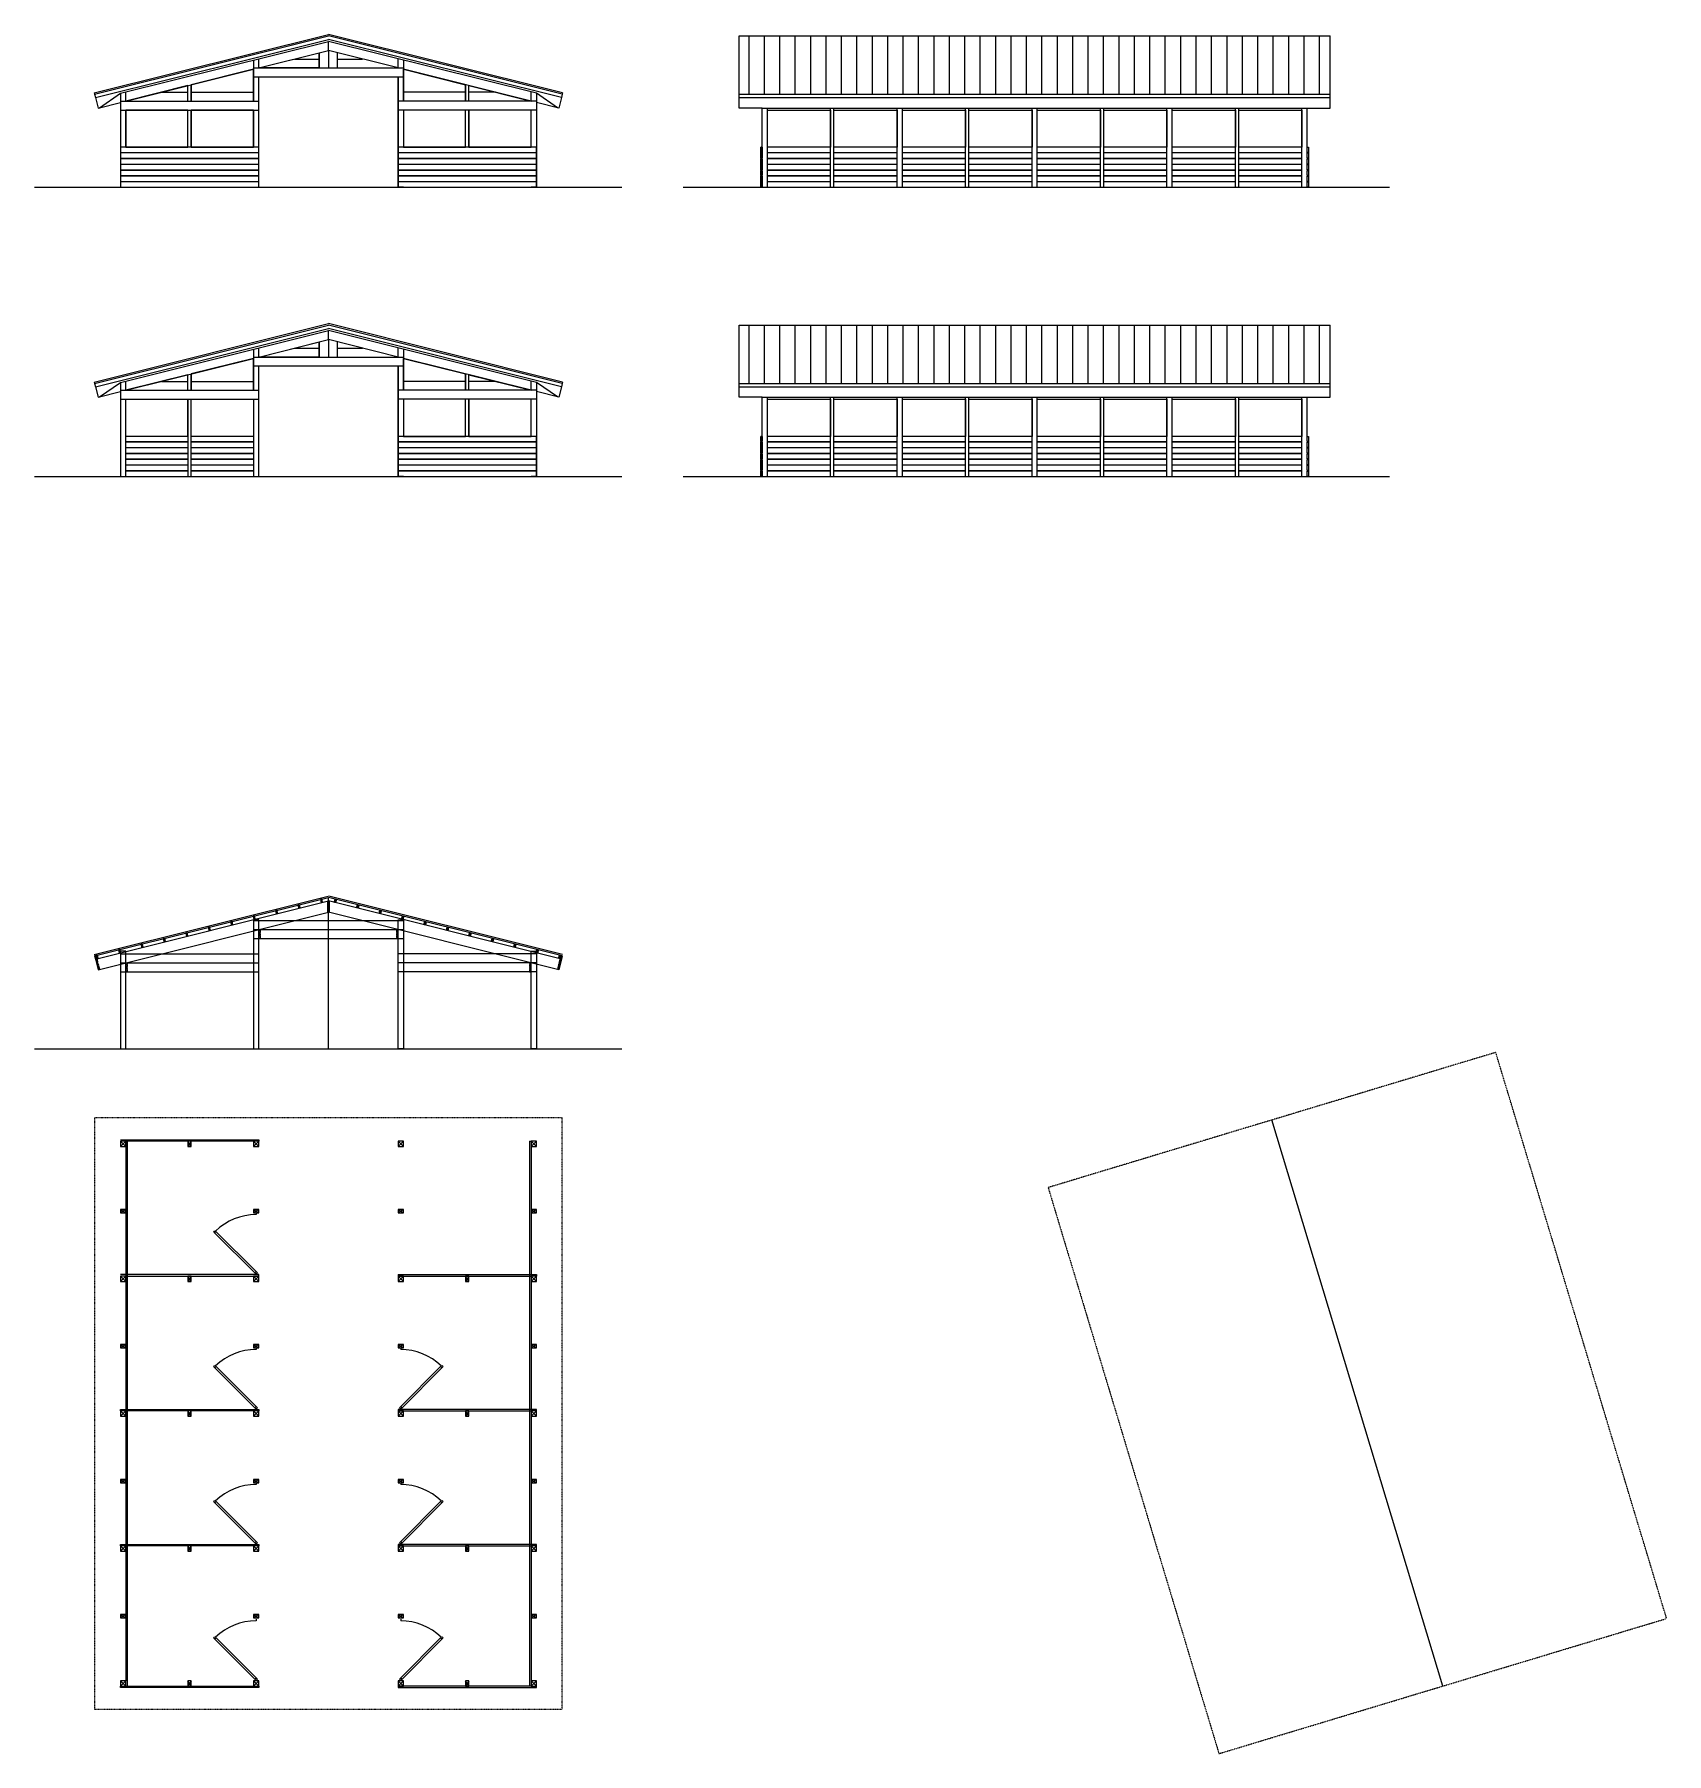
# Model space of a CAD drawing. Header units: inches. Extents: x -625442 to 34963, y -27993 to 66986.
# Drawn here: x -18276 to -16582, y 29691 to 31475 of the extents above; entities that cross this region are included whole.
import ezdxf

# ---------------------------------------------------------------- set-up
doc = ezdxf.new("R2010")
doc.units = ezdxf.units.IN
doc.header["$LTSCALE"] = 0.5
doc.header["$MEASUREMENT"] = 0
doc.linetypes.add('HIDDEN2', pattern=[0.1875, 0.125, -0.0625])
for name, color, linetype in [('E-BEYOND', 243, 'Continuous'), ('E-DETAIL', 144, 'Continuous'), ('E-EDGE', 200, 'Continuous'), ('E-OUTLINE-DARK', 130, 'Continuous'), ('E-OUTLINE-MED.', 133, 'Continuous'), ('E-PATTERN', 126, 'Continuous'), ('P-ABOVE', 201, 'HIDDEN2'), ('P-BELOW-DARK', 80, 'Continuous'), ('P-BELOW-LIGHT', 143, 'Continuous'), ('P-BELOW-MED', 145, 'Continuous'), ('P-WALL', 90, 'Continuous')]:
    doc.layers.add(name, color=color, linetype=linetype)

msp = doc.modelspace()

# ---------------------------------------------------------------- linework, layer by layer
at = {"layer": 'E-BEYOND'}
for p, q in [((-18006.00867, 31449.13917), (-17980.25867, 31449.13917)), ((-17961.25867, 31439.88917), (-17961.25867, 31455.57667)), ((-17961.25867, 31449.13917), (-17935.50867, 31449.13917)), ((-18144.00867, 31414.63917), (-18116.50867, 31414.63917)), ((-18113.00867, 31414.63917), (-18048.50867, 31414.63917)), ((-17828.50867, 31414.63917), (-17893.00867, 31414.63917)), ((-17797.50867, 31414.63917), (-17825.00867, 31414.63917)), ((-18006.00867, 31149.13917), (-17980.25867, 31149.13917)), ((-17961.25867, 31139.88917), (-17961.25867, 31155.57667)), ((-17961.25867, 31149.13917), (-17935.50867, 31149.13917)), ((-18144.00867, 31114.63917), (-18116.50867, 31114.63917)), ((-18113.00867, 31114.63917), (-18048.50867, 31114.63917)), ((-17828.50867, 31114.63917), (-17893.00867, 31114.63917)), ((-17797.50867, 31114.63917), (-17825.00867, 31114.63917))]:
    msp.add_line(p, q, dxfattribs=at)
at = {"layer": 'E-DETAIL'}
for p, q in [((-18212.52061, 31409.10742), (-17970.75867, 31469.54791)), ((-17728.99672, 31409.10742), (-17970.75867, 31469.54791)), ((-18043.00867, 31439.88917), (-17970.75867, 31457.95167)), ((-18181.00867, 31405.38917), (-18048.50867, 31438.51417)), ((-18048.50867, 31439.88917), (-17893.00867, 31439.88917)), ((-17760.50867, 31405.38917), (-17893.00867, 31438.51417)), ((-18213.73329, 31413.95813), (-18213.36949, 31412.50292)), ((-17727.78404, 31413.95813), (-17728.14785, 31412.50292)), ((-18186.50867, 31405.38917), (-18043.00867, 31405.38917)), ((-18186.50867, 31396.13917), (-18043.00867, 31396.13917)), ((-17755.00867, 31405.38917), (-17898.50867, 31405.38917)), ((-17755.00867, 31396.13917), (-17898.50867, 31396.13917)), ((-17544.66635, 31409.10742), (-16931.16635, 31409.10742)), ((-17515.16635, 31316.13917), (-17515.16635, 31398.19332)), ((-17515.16635, 31396.13917), (-17449.66635, 31396.13917)), ((-17449.66635, 31316.13917), (-17449.66635, 31398.19332)), ((-17446.16635, 31316.13917), (-17446.16635, 31398.19332)), ((-17446.16635, 31396.13917), (-17380.66635, 31396.13917)), ((-17380.66635, 31316.13917), (-17380.66635, 31398.19332)), ((-17375.16635, 31316.13917), (-17375.16635, 31398.19332)), ((-17375.16635, 31396.13917), (-17309.66635, 31396.13917)), ((-17309.66635, 31316.13917), (-17309.66635, 31398.19332)), ((-17306.16635, 31316.13917), (-17306.16635, 31398.19332)), ((-17306.16635, 31396.13917), (-17240.66635, 31396.13917)), ((-17240.66635, 31316.13917), (-17240.66635, 31398.19332)), ((-17235.16635, 31316.13917), (-17235.16635, 31398.19332)), ((-17235.16635, 31396.13917), (-17169.66635, 31396.13917)), ((-17169.66635, 31316.13917), (-17169.66635, 31398.19332)), ((-17166.16635, 31316.13917), (-17166.16635, 31398.19332)), ((-17166.16635, 31396.13917), (-17100.66635, 31396.13917)), ((-17100.66635, 31316.13917), (-17100.66635, 31398.19332)), ((-17095.16635, 31316.13917), (-17095.16635, 31398.19332)), ((-17095.16635, 31396.13917), (-17029.66635, 31396.13917)), ((-17029.66635, 31316.13917), (-17029.66635, 31398.19332)), ((-17026.16635, 31316.13917), (-17026.16635, 31398.19332)), ((-17026.16635, 31396.13917), (-16960.66635, 31396.13917)), ((-16960.66635, 31316.13917), (-16960.66635, 31398.19332)), ((-18116.50867, 31351.63917), (-18116.50867, 31352.13917)), ((-18116.50867, 31345.63917), (-18116.50867, 31346.13917)), ((-18113.00867, 31351.63917), (-18113.00867, 31352.13917)), ((-18113.00867, 31345.63917), (-18113.00867, 31346.13917)), ((-17828.50867, 31351.63917), (-17828.50867, 31352.13917)), ((-17828.50867, 31345.63917), (-17828.50867, 31346.13917)), ((-17825.00867, 31351.63917), (-17825.00867, 31352.13917)), ((-17825.00867, 31345.63917), (-17825.00867, 31346.13917)), ((-18116.50867, 31339.63917), (-18116.50867, 31340.13917)), ((-18116.50867, 31333.63917), (-18116.50867, 31334.13917)), ((-18116.50867, 31327.63917), (-18116.50867, 31328.13917)), ((-18113.00867, 31339.63917), (-18113.00867, 31340.13917)), ((-18113.00867, 31333.63917), (-18113.00867, 31334.13917)), ((-18113.00867, 31327.63917), (-18113.00867, 31328.13917)), ((-17828.50867, 31339.63917), (-17828.50867, 31340.13917)), ((-17828.50867, 31333.63917), (-17828.50867, 31334.13917)), ((-17828.50867, 31327.63917), (-17828.50867, 31328.13917)), ((-17825.00867, 31339.63917), (-17825.00867, 31340.13917)), ((-17825.00867, 31333.63917), (-17825.00867, 31334.13917)), ((-17825.00867, 31327.63917), (-17825.00867, 31328.13917)), ((-18116.50867, 31321.63917), (-18116.50867, 31322.13917)), ((-18113.00867, 31321.63917), (-18113.00867, 31322.13917)), ((-17828.50867, 31321.63917), (-17828.50867, 31322.13917)), ((-17825.00867, 31321.63917), (-17825.00867, 31322.13917)), ((-18212.52061, 31109.10742), (-17970.75867, 31169.54791)), ((-17728.99672, 31109.10742), (-17970.75867, 31169.54791)), ((-18043.00867, 31139.88917), (-17970.75867, 31157.95167)), ((-18181.00867, 31105.38917), (-18048.50867, 31138.51417)), ((-18048.50867, 31139.88917), (-17893.00867, 31139.88917)), ((-17760.50867, 31105.38917), (-17893.00867, 31138.51417)), ((-18213.73329, 31113.95813), (-18213.36949, 31112.50292)), ((-17727.78404, 31113.95813), (-17728.14785, 31112.50292)), ((-18186.50867, 31105.38917), (-18043.00867, 31105.38917)), ((-18186.50867, 31096.13917), (-18043.00867, 31096.13917)), ((-17755.00867, 31105.38917), (-17898.50867, 31105.38917)), ((-17755.00867, 31096.13917), (-17898.50867, 31096.13917)), ((-17544.66635, 31109.10742), (-16931.16635, 31109.10742)), ((-17515.16635, 31016.13917), (-17515.16635, 31098.19332)), ((-17515.16635, 31096.13917), (-17449.66635, 31096.13917)), ((-17449.66635, 31016.13917), (-17449.66635, 31098.19332)), ((-17446.16635, 31016.13917), (-17446.16635, 31098.19332)), ((-17446.16635, 31096.13917), (-17380.66635, 31096.13917)), ((-17380.66635, 31016.13917), (-17380.66635, 31098.19332)), ((-17375.16635, 31016.13917), (-17375.16635, 31098.19332)), ((-17375.16635, 31096.13917), (-17309.66635, 31096.13917)), ((-17309.66635, 31016.13917), (-17309.66635, 31098.19332)), ((-17306.16635, 31016.13917), (-17306.16635, 31098.19332)), ((-17306.16635, 31096.13917), (-17240.66635, 31096.13917)), ((-17240.66635, 31016.13917), (-17240.66635, 31098.19332)), ((-17235.16635, 31016.13917), (-17235.16635, 31098.19332)), ((-17235.16635, 31096.13917), (-17169.66635, 31096.13917)), ((-17169.66635, 31016.13917), (-17169.66635, 31098.19332)), ((-17166.16635, 31016.13917), (-17166.16635, 31098.19332)), ((-17166.16635, 31096.13917), (-17100.66635, 31096.13917)), ((-17100.66635, 31016.13917), (-17100.66635, 31098.19332)), ((-17095.16635, 31016.13917), (-17095.16635, 31098.19332)), ((-17095.16635, 31096.13917), (-17029.66635, 31096.13917)), ((-17029.66635, 31016.13917), (-17029.66635, 31098.19332)), ((-17026.16635, 31016.13917), (-17026.16635, 31098.19332)), ((-17026.16635, 31096.13917), (-16960.66635, 31096.13917)), ((-16960.66635, 31016.13917), (-16960.66635, 31098.19332)), ((-17828.50867, 31051.63917), (-17828.50867, 31052.13917)), ((-17828.50867, 31045.63917), (-17828.50867, 31046.13917)), ((-17828.50867, 31039.63917), (-17828.50867, 31040.13917)), ((-17825.00867, 31051.63917), (-17825.00867, 31052.13917)), ((-17825.00867, 31045.63917), (-17825.00867, 31046.13917)), ((-17825.00867, 31039.63917), (-17825.00867, 31040.13917)), ((-17828.50867, 31033.63917), (-17828.50867, 31034.13917)), ((-17828.50867, 31027.63917), (-17828.50867, 31028.13917)), ((-17828.50867, 31021.63917), (-17828.50867, 31022.13917)), ((-17825.00867, 31033.63917), (-17825.00867, 31034.13917)), ((-17825.00867, 31027.63917), (-17825.00867, 31028.13917)), ((-17825.00867, 31021.63917), (-17825.00867, 31022.13917))]:
    msp.add_line(p, q, dxfattribs=at)
for points in [[(-18213.73329, 31413.95813), (-17970.75867, 31474.70179)], [(-17727.78404, 31413.95813), (-17970.75867, 31474.70179)], [(-18043.00867, 31439.88917), (-18043.00867, 31449.42386)], [(-17898.50867, 31439.88917), (-17898.50867, 31449.42386)], [(-18048.50867, 31448.04886), (-18048.50867, 31405.38917)], [(-17893.00867, 31448.04886), (-17893.00867, 31405.38917)], [(-18186.50867, 31413.54886), (-18186.50867, 31316.13917), (-18181.00867, 31316.13917)], [(-18181.00867, 31405.38917), (-18181.00867, 31414.92386)], [(-17760.50867, 31405.38917), (-17760.50867, 31414.92386)], [(-17755.00867, 31413.54886), (-17755.00867, 31316.13917), (-17760.50867, 31316.13917)], [(-18181.00867, 31351.63917), (-18181.00867, 31352.13917)], [(-18181.00867, 31345.63917), (-18181.00867, 31346.13917)], [(-18048.50867, 31352.13917), (-18048.50867, 31351.63917)], [(-18048.50867, 31346.13917), (-18048.50867, 31345.63917)], [(-17893.00867, 31352.13917), (-17893.00867, 31351.63917)], [(-17893.00867, 31346.13917), (-17893.00867, 31345.63917)], [(-17760.50867, 31351.63917), (-17760.50867, 31352.13917)], [(-17760.50867, 31345.63917), (-17760.50867, 31346.13917)], [(-17449.66635, 31357.63917), (-17515.16635, 31357.63917)], [(-17515.16635, 31352.13917), (-17449.66635, 31352.13917)], [(-17449.66635, 31351.63917), (-17515.16635, 31351.63917)], [(-17515.16635, 31346.13917), (-17449.66635, 31346.13917)], [(-17449.66635, 31345.63917), (-17515.16635, 31345.63917)], [(-17380.66635, 31357.63917), (-17446.16635, 31357.63917)], [(-17446.16635, 31352.13917), (-17380.66635, 31352.13917)], [(-17380.66635, 31351.63917), (-17446.16635, 31351.63917)], [(-17446.16635, 31346.13917), (-17380.66635, 31346.13917)], [(-17380.66635, 31345.63917), (-17446.16635, 31345.63917)], [(-17309.66635, 31357.63917), (-17375.16635, 31357.63917)], [(-17375.16635, 31352.13917), (-17309.66635, 31352.13917)], [(-17309.66635, 31351.63917), (-17375.16635, 31351.63917)], [(-17375.16635, 31346.13917), (-17309.66635, 31346.13917)], [(-17309.66635, 31345.63917), (-17375.16635, 31345.63917)], [(-17240.66635, 31357.63917), (-17306.16635, 31357.63917)], [(-17306.16635, 31352.13917), (-17240.66635, 31352.13917)], [(-17240.66635, 31351.63917), (-17306.16635, 31351.63917)], [(-17306.16635, 31346.13917), (-17240.66635, 31346.13917)], [(-17240.66635, 31345.63917), (-17306.16635, 31345.63917)], [(-17169.66635, 31357.63917), (-17235.16635, 31357.63917)], [(-17235.16635, 31352.13917), (-17169.66635, 31352.13917)], [(-17169.66635, 31351.63917), (-17235.16635, 31351.63917)], [(-17235.16635, 31346.13917), (-17169.66635, 31346.13917)], [(-17169.66635, 31345.63917), (-17235.16635, 31345.63917)], [(-17100.66635, 31357.63917), (-17166.16635, 31357.63917)], [(-17166.16635, 31352.13917), (-17100.66635, 31352.13917)], [(-17100.66635, 31351.63917), (-17166.16635, 31351.63917)], [(-17166.16635, 31346.13917), (-17100.66635, 31346.13917)], [(-17100.66635, 31345.63917), (-17166.16635, 31345.63917)], [(-17029.66635, 31357.63917), (-17095.16635, 31357.63917)], [(-17095.16635, 31352.13917), (-17029.66635, 31352.13917)], [(-17029.66635, 31351.63917), (-17095.16635, 31351.63917)], [(-17095.16635, 31346.13917), (-17029.66635, 31346.13917)], [(-17029.66635, 31345.63917), (-17095.16635, 31345.63917)], [(-16960.66635, 31357.63917), (-17026.16635, 31357.63917)], [(-17026.16635, 31352.13917), (-16960.66635, 31352.13917)], [(-16960.66635, 31351.63917), (-17026.16635, 31351.63917)], [(-17026.16635, 31346.13917), (-16960.66635, 31346.13917)], [(-16960.66635, 31345.63917), (-17026.16635, 31345.63917)], [(-18181.00867, 31339.63917), (-18181.00867, 31340.13917)], [(-18181.00867, 31333.63917), (-18181.00867, 31334.13917)], [(-18181.00867, 31327.63917), (-18181.00867, 31328.13917)], [(-18048.50867, 31340.13917), (-18048.50867, 31339.63917)], [(-18048.50867, 31334.13917), (-18048.50867, 31333.63917)], [(-18048.50867, 31328.13917), (-18048.50867, 31327.63917)], [(-17893.00867, 31340.13917), (-17893.00867, 31339.63917)], [(-17893.00867, 31334.13917), (-17893.00867, 31333.63917)], [(-17893.00867, 31328.13917), (-17893.00867, 31327.63917)], [(-17760.50867, 31339.63917), (-17760.50867, 31340.13917)], [(-17760.50867, 31333.63917), (-17760.50867, 31334.13917)], [(-17760.50867, 31327.63917), (-17760.50867, 31328.13917)], [(-17515.16635, 31340.13917), (-17449.66635, 31340.13917)], [(-17449.66635, 31339.63917), (-17515.16635, 31339.63917)], [(-17515.16635, 31334.13917), (-17449.66635, 31334.13917)], [(-17449.66635, 31333.63917), (-17515.16635, 31333.63917)], [(-17515.16635, 31328.13917), (-17449.66635, 31328.13917)], [(-17449.66635, 31327.63917), (-17515.16635, 31327.63917)], [(-17446.16635, 31340.13917), (-17380.66635, 31340.13917)], [(-17380.66635, 31339.63917), (-17446.16635, 31339.63917)], [(-17446.16635, 31334.13917), (-17380.66635, 31334.13917)], [(-17380.66635, 31333.63917), (-17446.16635, 31333.63917)], [(-17446.16635, 31328.13917), (-17380.66635, 31328.13917)], [(-17380.66635, 31327.63917), (-17446.16635, 31327.63917)], [(-17375.16635, 31340.13917), (-17309.66635, 31340.13917)], [(-17309.66635, 31339.63917), (-17375.16635, 31339.63917)], [(-17375.16635, 31334.13917), (-17309.66635, 31334.13917)], [(-17309.66635, 31333.63917), (-17375.16635, 31333.63917)], [(-17375.16635, 31328.13917), (-17309.66635, 31328.13917)], [(-17309.66635, 31327.63917), (-17375.16635, 31327.63917)], [(-17306.16635, 31340.13917), (-17240.66635, 31340.13917)], [(-17240.66635, 31339.63917), (-17306.16635, 31339.63917)], [(-17306.16635, 31334.13917), (-17240.66635, 31334.13917)], [(-17240.66635, 31333.63917), (-17306.16635, 31333.63917)], [(-17306.16635, 31328.13917), (-17240.66635, 31328.13917)], [(-17240.66635, 31327.63917), (-17306.16635, 31327.63917)], [(-17235.16635, 31340.13917), (-17169.66635, 31340.13917)], [(-17169.66635, 31339.63917), (-17235.16635, 31339.63917)], [(-17235.16635, 31334.13917), (-17169.66635, 31334.13917)], [(-17169.66635, 31333.63917), (-17235.16635, 31333.63917)], [(-17235.16635, 31328.13917), (-17169.66635, 31328.13917)], [(-17169.66635, 31327.63917), (-17235.16635, 31327.63917)], [(-17166.16635, 31340.13917), (-17100.66635, 31340.13917)], [(-17100.66635, 31339.63917), (-17166.16635, 31339.63917)], [(-17166.16635, 31334.13917), (-17100.66635, 31334.13917)], [(-17100.66635, 31333.63917), (-17166.16635, 31333.63917)], [(-17166.16635, 31328.13917), (-17100.66635, 31328.13917)], [(-17100.66635, 31327.63917), (-17166.16635, 31327.63917)], [(-17095.16635, 31340.13917), (-17029.66635, 31340.13917)], [(-17029.66635, 31339.63917), (-17095.16635, 31339.63917)], [(-17095.16635, 31334.13917), (-17029.66635, 31334.13917)], [(-17029.66635, 31333.63917), (-17095.16635, 31333.63917)], [(-17095.16635, 31328.13917), (-17029.66635, 31328.13917)], [(-17029.66635, 31327.63917), (-17095.16635, 31327.63917)], [(-17026.16635, 31340.13917), (-16960.66635, 31340.13917)], [(-16960.66635, 31339.63917), (-17026.16635, 31339.63917)], [(-17026.16635, 31334.13917), (-16960.66635, 31334.13917)], [(-16960.66635, 31333.63917), (-17026.16635, 31333.63917)], [(-17026.16635, 31328.13917), (-16960.66635, 31328.13917)], [(-16960.66635, 31327.63917), (-17026.16635, 31327.63917)], [(-18181.00867, 31321.63917), (-18181.00867, 31322.13917)], [(-18048.50867, 31322.13917), (-18048.50867, 31321.63917)], [(-17893.00867, 31322.13917), (-17893.00867, 31321.63917)], [(-17760.50867, 31321.63917), (-17760.50867, 31322.13917)], [(-17515.16635, 31322.13917), (-17449.66635, 31322.13917)], [(-17449.66635, 31321.63917), (-17515.16635, 31321.63917)], [(-17446.16635, 31322.13917), (-17380.66635, 31322.13917)], [(-17380.66635, 31321.63917), (-17446.16635, 31321.63917)], [(-17375.16635, 31322.13917), (-17309.66635, 31322.13917)], [(-17309.66635, 31321.63917), (-17375.16635, 31321.63917)], [(-17306.16635, 31322.13917), (-17240.66635, 31322.13917)], [(-17240.66635, 31321.63917), (-17306.16635, 31321.63917)], [(-17235.16635, 31322.13917), (-17169.66635, 31322.13917)], [(-17169.66635, 31321.63917), (-17235.16635, 31321.63917)], [(-17166.16635, 31322.13917), (-17100.66635, 31322.13917)], [(-17100.66635, 31321.63917), (-17166.16635, 31321.63917)], [(-17095.16635, 31322.13917), (-17029.66635, 31322.13917)], [(-17029.66635, 31321.63917), (-17095.16635, 31321.63917)], [(-17026.16635, 31322.13917), (-16960.66635, 31322.13917)], [(-16960.66635, 31321.63917), (-17026.16635, 31321.63917)], [(-18213.73329, 31113.95813), (-17970.75867, 31174.70179)], [(-17727.78404, 31113.95813), (-17970.75867, 31174.70179)], [(-18048.50867, 31148.04886), (-18048.50867, 31105.38917)], [(-18043.00867, 31139.88917), (-18043.00867, 31149.42386)], [(-17898.50867, 31139.88917), (-17898.50867, 31149.42386)], [(-17893.00867, 31148.04886), (-17893.00867, 31105.38917)], [(-18186.50867, 31113.54886), (-18186.50867, 31016.13917), (-18181.00867, 31016.13917)], [(-18181.00867, 31105.38917), (-18181.00867, 31114.92386)], [(-17760.50867, 31105.38917), (-17760.50867, 31114.92386)], [(-17755.00867, 31113.54886), (-17755.00867, 31016.13917), (-17760.50867, 31016.13917)], [(-17449.66635, 31057.63917), (-17515.16635, 31057.63917)], [(-17380.66635, 31057.63917), (-17446.16635, 31057.63917)], [(-17309.66635, 31057.63917), (-17375.16635, 31057.63917)], [(-17240.66635, 31057.63917), (-17306.16635, 31057.63917)], [(-17169.66635, 31057.63917), (-17235.16635, 31057.63917)], [(-17100.66635, 31057.63917), (-17166.16635, 31057.63917)], [(-17029.66635, 31057.63917), (-17095.16635, 31057.63917)], [(-16960.66635, 31057.63917), (-17026.16635, 31057.63917)], [(-18181.00867, 31052.13917), (-18116.50867, 31052.13917)], [(-18116.50867, 31051.63917), (-18181.00867, 31051.63917)], [(-18181.00867, 31046.13917), (-18116.50867, 31046.13917)], [(-18116.50867, 31045.63917), (-18181.00867, 31045.63917)], [(-18181.00867, 31040.13917), (-18116.50867, 31040.13917)], [(-18116.50867, 31039.63917), (-18181.00867, 31039.63917)], [(-18113.00867, 31052.13917), (-18048.50867, 31052.13917)], [(-18048.50867, 31051.63917), (-18113.00867, 31051.63917)], [(-18113.00867, 31046.13917), (-18048.50867, 31046.13917)], [(-18048.50867, 31045.63917), (-18113.00867, 31045.63917)], [(-18113.00867, 31040.13917), (-18048.50867, 31040.13917)], [(-18048.50867, 31039.63917), (-18113.00867, 31039.63917)], [(-17893.00867, 31052.13917), (-17893.00867, 31051.63917)], [(-17893.00867, 31046.13917), (-17893.00867, 31045.63917)], [(-17893.00867, 31040.13917), (-17893.00867, 31039.63917)], [(-17760.50867, 31051.63917), (-17760.50867, 31052.13917)], [(-17760.50867, 31045.63917), (-17760.50867, 31046.13917)], [(-17760.50867, 31039.63917), (-17760.50867, 31040.13917)], [(-17515.16635, 31052.13917), (-17449.66635, 31052.13917)], [(-17449.66635, 31051.63917), (-17515.16635, 31051.63917)], [(-17515.16635, 31046.13917), (-17449.66635, 31046.13917)], [(-17449.66635, 31045.63917), (-17515.16635, 31045.63917)], [(-17515.16635, 31040.13917), (-17449.66635, 31040.13917)], [(-17449.66635, 31039.63917), (-17515.16635, 31039.63917)], [(-17446.16635, 31052.13917), (-17380.66635, 31052.13917)], [(-17380.66635, 31051.63917), (-17446.16635, 31051.63917)], [(-17446.16635, 31046.13917), (-17380.66635, 31046.13917)], [(-17380.66635, 31045.63917), (-17446.16635, 31045.63917)], [(-17446.16635, 31040.13917), (-17380.66635, 31040.13917)], [(-17380.66635, 31039.63917), (-17446.16635, 31039.63917)], [(-17375.16635, 31052.13917), (-17309.66635, 31052.13917)], [(-17309.66635, 31051.63917), (-17375.16635, 31051.63917)], [(-17375.16635, 31046.13917), (-17309.66635, 31046.13917)], [(-17309.66635, 31045.63917), (-17375.16635, 31045.63917)], [(-17375.16635, 31040.13917), (-17309.66635, 31040.13917)], [(-17309.66635, 31039.63917), (-17375.16635, 31039.63917)], [(-17306.16635, 31052.13917), (-17240.66635, 31052.13917)], [(-17240.66635, 31051.63917), (-17306.16635, 31051.63917)], [(-17306.16635, 31046.13917), (-17240.66635, 31046.13917)], [(-17240.66635, 31045.63917), (-17306.16635, 31045.63917)], [(-17306.16635, 31040.13917), (-17240.66635, 31040.13917)], [(-17240.66635, 31039.63917), (-17306.16635, 31039.63917)], [(-17235.16635, 31052.13917), (-17169.66635, 31052.13917)], [(-17169.66635, 31051.63917), (-17235.16635, 31051.63917)], [(-17235.16635, 31046.13917), (-17169.66635, 31046.13917)], [(-17169.66635, 31045.63917), (-17235.16635, 31045.63917)], [(-17235.16635, 31040.13917), (-17169.66635, 31040.13917)], [(-17169.66635, 31039.63917), (-17235.16635, 31039.63917)], [(-17166.16635, 31052.13917), (-17100.66635, 31052.13917)], [(-17100.66635, 31051.63917), (-17166.16635, 31051.63917)], [(-17166.16635, 31046.13917), (-17100.66635, 31046.13917)], [(-17100.66635, 31045.63917), (-17166.16635, 31045.63917)], [(-17166.16635, 31040.13917), (-17100.66635, 31040.13917)], [(-17100.66635, 31039.63917), (-17166.16635, 31039.63917)], [(-17095.16635, 31052.13917), (-17029.66635, 31052.13917)], [(-17029.66635, 31051.63917), (-17095.16635, 31051.63917)], [(-17095.16635, 31046.13917), (-17029.66635, 31046.13917)], [(-17029.66635, 31045.63917), (-17095.16635, 31045.63917)], [(-17095.16635, 31040.13917), (-17029.66635, 31040.13917)], [(-17029.66635, 31039.63917), (-17095.16635, 31039.63917)], [(-17026.16635, 31052.13917), (-16960.66635, 31052.13917)], [(-16960.66635, 31051.63917), (-17026.16635, 31051.63917)], [(-17026.16635, 31046.13917), (-16960.66635, 31046.13917)], [(-16960.66635, 31045.63917), (-17026.16635, 31045.63917)], [(-17026.16635, 31040.13917), (-16960.66635, 31040.13917)], [(-16960.66635, 31039.63917), (-17026.16635, 31039.63917)], [(-18181.00867, 31034.13917), (-18116.50867, 31034.13917)], [(-18116.50867, 31033.63917), (-18181.00867, 31033.63917)], [(-18181.00867, 31028.13917), (-18116.50867, 31028.13917)], [(-18116.50867, 31027.63917), (-18181.00867, 31027.63917)], [(-18181.00867, 31022.13917), (-18116.50867, 31022.13917)], [(-18116.50867, 31021.63917), (-18181.00867, 31021.63917)], [(-18113.00867, 31034.13917), (-18048.50867, 31034.13917)], [(-18048.50867, 31033.63917), (-18113.00867, 31033.63917)], [(-18113.00867, 31028.13917), (-18048.50867, 31028.13917)], [(-18048.50867, 31027.63917), (-18113.00867, 31027.63917)], [(-18113.00867, 31022.13917), (-18048.50867, 31022.13917)], [(-18048.50867, 31021.63917), (-18113.00867, 31021.63917)], [(-17893.00867, 31034.13917), (-17893.00867, 31033.63917)], [(-17893.00867, 31028.13917), (-17893.00867, 31027.63917)], [(-17893.00867, 31022.13917), (-17893.00867, 31021.63917)], [(-17760.50867, 31033.63917), (-17760.50867, 31034.13917)], [(-17760.50867, 31027.63917), (-17760.50867, 31028.13917)], [(-17760.50867, 31021.63917), (-17760.50867, 31022.13917)], [(-17515.16635, 31034.13917), (-17449.66635, 31034.13917)], [(-17449.66635, 31033.63917), (-17515.16635, 31033.63917)], [(-17515.16635, 31028.13917), (-17449.66635, 31028.13917)], [(-17449.66635, 31027.63917), (-17515.16635, 31027.63917)], [(-17515.16635, 31022.13917), (-17449.66635, 31022.13917)], [(-17449.66635, 31021.63917), (-17515.16635, 31021.63917)], [(-17446.16635, 31034.13917), (-17380.66635, 31034.13917)], [(-17380.66635, 31033.63917), (-17446.16635, 31033.63917)], [(-17446.16635, 31028.13917), (-17380.66635, 31028.13917)], [(-17380.66635, 31027.63917), (-17446.16635, 31027.63917)], [(-17446.16635, 31022.13917), (-17380.66635, 31022.13917)], [(-17380.66635, 31021.63917), (-17446.16635, 31021.63917)], [(-17375.16635, 31034.13917), (-17309.66635, 31034.13917)], [(-17309.66635, 31033.63917), (-17375.16635, 31033.63917)], [(-17375.16635, 31028.13917), (-17309.66635, 31028.13917)], [(-17309.66635, 31027.63917), (-17375.16635, 31027.63917)], [(-17375.16635, 31022.13917), (-17309.66635, 31022.13917)], [(-17309.66635, 31021.63917), (-17375.16635, 31021.63917)], [(-17306.16635, 31034.13917), (-17240.66635, 31034.13917)], [(-17240.66635, 31033.63917), (-17306.16635, 31033.63917)], [(-17306.16635, 31028.13917), (-17240.66635, 31028.13917)], [(-17240.66635, 31027.63917), (-17306.16635, 31027.63917)], [(-17306.16635, 31022.13917), (-17240.66635, 31022.13917)], [(-17240.66635, 31021.63917), (-17306.16635, 31021.63917)], [(-17235.16635, 31034.13917), (-17169.66635, 31034.13917)], [(-17169.66635, 31033.63917), (-17235.16635, 31033.63917)], [(-17235.16635, 31028.13917), (-17169.66635, 31028.13917)], [(-17169.66635, 31027.63917), (-17235.16635, 31027.63917)], [(-17235.16635, 31022.13917), (-17169.66635, 31022.13917)], [(-17169.66635, 31021.63917), (-17235.16635, 31021.63917)], [(-17166.16635, 31034.13917), (-17100.66635, 31034.13917)], [(-17100.66635, 31033.63917), (-17166.16635, 31033.63917)], [(-17166.16635, 31028.13917), (-17100.66635, 31028.13917)], [(-17100.66635, 31027.63917), (-17166.16635, 31027.63917)], [(-17166.16635, 31022.13917), (-17100.66635, 31022.13917)], [(-17100.66635, 31021.63917), (-17166.16635, 31021.63917)], [(-17095.16635, 31034.13917), (-17029.66635, 31034.13917)], [(-17029.66635, 31033.63917), (-17095.16635, 31033.63917)], [(-17095.16635, 31028.13917), (-17029.66635, 31028.13917)], [(-17029.66635, 31027.63917), (-17095.16635, 31027.63917)], [(-17095.16635, 31022.13917), (-17029.66635, 31022.13917)], [(-17029.66635, 31021.63917), (-17095.16635, 31021.63917)], [(-17026.16635, 31034.13917), (-16960.66635, 31034.13917)], [(-16960.66635, 31033.63917), (-17026.16635, 31033.63917)], [(-17026.16635, 31028.13917), (-16960.66635, 31028.13917)], [(-16960.66635, 31027.63917), (-17026.16635, 31027.63917)], [(-17026.16635, 31022.13917), (-16960.66635, 31022.13917)], [(-16960.66635, 31021.63917), (-17026.16635, 31021.63917)]]:
    msp.add_lwpolyline(points, dxfattribs=at)
for points in [[(-18186.50867, 31352.13917), (-18043.00867, 31352.13917), (-18043.00867, 31357.63917), (-18186.50867, 31357.63917)], [(-18186.50867, 31346.13917), (-18043.00867, 31346.13917), (-18043.00867, 31351.63917), (-18186.50867, 31351.63917)], [(-18186.50867, 31340.13917), (-18043.00867, 31340.13917), (-18043.00867, 31345.63917), (-18186.50867, 31345.63917)], [(-17898.50867, 31352.13917), (-17755.00867, 31352.13917), (-17755.00867, 31357.63917), (-17898.50867, 31357.63917)], [(-17898.50867, 31346.13917), (-17755.00867, 31346.13917), (-17755.00867, 31351.63917), (-17898.50867, 31351.63917)], [(-17898.50867, 31340.13917), (-17755.00867, 31340.13917), (-17755.00867, 31345.63917), (-17898.50867, 31345.63917)], [(-17522.16635, 31357.63917), (-17520.66635, 31357.63917), (-17520.66635, 31352.13917), (-17522.16635, 31352.13917)], [(-17522.16635, 31351.63917), (-17520.66635, 31351.63917), (-17520.66635, 31346.13917), (-17522.16635, 31346.13917)], [(-17522.16635, 31345.63917), (-17520.66635, 31345.63917), (-17520.66635, 31340.13917), (-17522.16635, 31340.13917)], [(-16955.16635, 31357.63917), (-16953.66635, 31357.63917), (-16953.66635, 31352.13917), (-16955.16635, 31352.13917)], [(-16955.16635, 31351.63917), (-16953.66635, 31351.63917), (-16953.66635, 31346.13917), (-16955.16635, 31346.13917)], [(-16955.16635, 31345.63917), (-16953.66635, 31345.63917), (-16953.66635, 31340.13917), (-16955.16635, 31340.13917)], [(-18186.50867, 31334.13917), (-18043.00867, 31334.13917), (-18043.00867, 31339.63917), (-18186.50867, 31339.63917)], [(-18186.50867, 31328.13917), (-18043.00867, 31328.13917), (-18043.00867, 31333.63917), (-18186.50867, 31333.63917)], [(-18186.50867, 31322.13917), (-18043.00867, 31322.13917), (-18043.00867, 31327.63917), (-18186.50867, 31327.63917)], [(-17898.50867, 31334.13917), (-17755.00867, 31334.13917), (-17755.00867, 31339.63917), (-17898.50867, 31339.63917)], [(-17898.50867, 31328.13917), (-17755.00867, 31328.13917), (-17755.00867, 31333.63917), (-17898.50867, 31333.63917)], [(-17898.50867, 31322.13917), (-17755.00867, 31322.13917), (-17755.00867, 31327.63917), (-17898.50867, 31327.63917)], [(-17522.16635, 31339.63917), (-17520.66635, 31339.63917), (-17520.66635, 31334.13917), (-17522.16635, 31334.13917)], [(-17522.16635, 31333.63917), (-17520.66635, 31333.63917), (-17520.66635, 31328.13917), (-17522.16635, 31328.13917)], [(-17522.16635, 31327.63917), (-17520.66635, 31327.63917), (-17520.66635, 31322.13917), (-17522.16635, 31322.13917)], [(-16955.16635, 31339.63917), (-16953.66635, 31339.63917), (-16953.66635, 31334.13917), (-16955.16635, 31334.13917)], [(-16955.16635, 31333.63917), (-16953.66635, 31333.63917), (-16953.66635, 31328.13917), (-16955.16635, 31328.13917)], [(-16955.16635, 31327.63917), (-16953.66635, 31327.63917), (-16953.66635, 31322.13917), (-16955.16635, 31322.13917)], [(-18186.50867, 31316.13917), (-18043.00867, 31316.13917), (-18043.00867, 31321.63917), (-18186.50867, 31321.63917)], [(-17898.50867, 31316.13917), (-17755.00867, 31316.13917), (-17755.00867, 31321.63917), (-17898.50867, 31321.63917)], [(-17522.16635, 31321.63917), (-17520.66635, 31321.63917), (-17520.66635, 31316.13917), (-17522.16635, 31316.13917)], [(-16955.16635, 31321.63917), (-16953.66635, 31321.63917), (-16953.66635, 31316.13917), (-16955.16635, 31316.13917)], [(-17898.50867, 31052.13917), (-17755.00867, 31052.13917), (-17755.00867, 31057.63917), (-17898.50867, 31057.63917)], [(-17522.16635, 31057.63917), (-17520.66635, 31057.63917), (-17520.66635, 31052.13917), (-17522.16635, 31052.13917)], [(-16955.16635, 31057.63917), (-16953.66635, 31057.63917), (-16953.66635, 31052.13917), (-16955.16635, 31052.13917)], [(-17898.50867, 31046.13917), (-17755.00867, 31046.13917), (-17755.00867, 31051.63917), (-17898.50867, 31051.63917)], [(-17898.50867, 31040.13917), (-17755.00867, 31040.13917), (-17755.00867, 31045.63917), (-17898.50867, 31045.63917)], [(-17898.50867, 31034.13917), (-17755.00867, 31034.13917), (-17755.00867, 31039.63917), (-17898.50867, 31039.63917)], [(-17522.16635, 31051.63917), (-17520.66635, 31051.63917), (-17520.66635, 31046.13917), (-17522.16635, 31046.13917)], [(-17522.16635, 31045.63917), (-17520.66635, 31045.63917), (-17520.66635, 31040.13917), (-17522.16635, 31040.13917)], [(-17522.16635, 31039.63917), (-17520.66635, 31039.63917), (-17520.66635, 31034.13917), (-17522.16635, 31034.13917)], [(-16955.16635, 31051.63917), (-16953.66635, 31051.63917), (-16953.66635, 31046.13917), (-16955.16635, 31046.13917)], [(-16955.16635, 31045.63917), (-16953.66635, 31045.63917), (-16953.66635, 31040.13917), (-16955.16635, 31040.13917)], [(-16955.16635, 31039.63917), (-16953.66635, 31039.63917), (-16953.66635, 31034.13917), (-16955.16635, 31034.13917)], [(-17898.50867, 31028.13917), (-17755.00867, 31028.13917), (-17755.00867, 31033.63917), (-17898.50867, 31033.63917)], [(-17898.50867, 31022.13917), (-17755.00867, 31022.13917), (-17755.00867, 31027.63917), (-17898.50867, 31027.63917)], [(-17898.50867, 31016.13917), (-17755.00867, 31016.13917), (-17755.00867, 31021.63917), (-17898.50867, 31021.63917)], [(-17522.16635, 31033.63917), (-17520.66635, 31033.63917), (-17520.66635, 31028.13917), (-17522.16635, 31028.13917)], [(-17522.16635, 31027.63917), (-17520.66635, 31027.63917), (-17520.66635, 31022.13917), (-17522.16635, 31022.13917)], [(-17522.16635, 31021.63917), (-17520.66635, 31021.63917), (-17520.66635, 31016.13917), (-17522.16635, 31016.13917)], [(-16955.16635, 31033.63917), (-16953.66635, 31033.63917), (-16953.66635, 31028.13917), (-16955.16635, 31028.13917)], [(-16955.16635, 31027.63917), (-16953.66635, 31027.63917), (-16953.66635, 31022.13917), (-16955.16635, 31022.13917)], [(-16955.16635, 31021.63917), (-16953.66635, 31021.63917), (-16953.66635, 31016.13917), (-16955.16635, 31016.13917)]]:
    msp.add_lwpolyline(points, close=True, dxfattribs=at)
at = {"layer": 'E-EDGE'}
for p, q in [((-17544.66635, 31412.50292), (-16931.16635, 31412.50292)), ((-17544.66635, 31112.50292), (-16931.16635, 31112.50292))]:
    msp.add_line(p, q, dxfattribs=at)
for points in [[(-18043.00867, 31439.88917), (-17980.25867, 31455.57667), (-17980.25867, 31439.88917), (-18043.00867, 31439.88917)], [(-17970.75867, 31457.95167), (-17970.75867, 31439.88917), (-17898.50867, 31439.88917), (-17970.75867, 31457.95167)], [(-18113.00867, 31422.38917), (-18113.00867, 31405.38917), (-18048.50867, 31405.38917), (-18048.50867, 31438.51417), (-18113.00867, 31422.38917)], [(-17828.50867, 31422.38917), (-17828.50867, 31405.38917), (-17893.00867, 31405.38917), (-17893.00867, 31438.51417), (-17828.50867, 31422.38917)], [(-18181.00867, 31405.38917), (-18116.50867, 31405.38917), (-18116.50867, 31421.51417), (-18181.00867, 31405.38917)], [(-18043.00867, 31316.13917), (-18043.00867, 31430.63917), (-17898.50867, 31430.63917), (-17898.50867, 31316.13917)], [(-17760.50867, 31405.38917), (-17825.00867, 31405.38917), (-17825.00867, 31421.51417), (-17760.50867, 31405.38917)], [(-18043.00867, 31139.88917), (-17980.25867, 31155.57667), (-17980.25867, 31139.88917), (-18043.00867, 31139.88917)], [(-17970.75867, 31157.95167), (-17970.75867, 31139.88917), (-17898.50867, 31139.88917), (-17970.75867, 31157.95167)], [(-18113.00867, 31122.38917), (-18113.00867, 31105.38917), (-18048.50867, 31105.38917), (-18048.50867, 31138.51417), (-18113.00867, 31122.38917)], [(-18043.00867, 31016.13917), (-18043.00867, 31130.63917), (-17898.50867, 31130.63917), (-17898.50867, 31016.13917)], [(-17828.50867, 31122.38917), (-17828.50867, 31105.38917), (-17893.00867, 31105.38917), (-17893.00867, 31138.51417), (-17828.50867, 31122.38917)], [(-18181.00867, 31105.38917), (-18116.50867, 31105.38917), (-18116.50867, 31121.51417), (-18181.00867, 31105.38917)], [(-17760.50867, 31105.38917), (-17825.00867, 31105.38917), (-17825.00867, 31121.51417), (-17760.50867, 31105.38917)], [(-18181.00867, 31016.13917), (-18181.00867, 31096.13917), (-18116.50867, 31096.13917), (-18116.50867, 31016.13917)], [(-18113.00867, 31016.13917), (-18113.00867, 31096.13917), (-18048.50867, 31096.13917), (-18048.50867, 31016.13917)], [(-18116.50867, 31057.63917), (-18181.00867, 31057.63917)], [(-18048.50867, 31057.63917), (-18113.00867, 31057.63917)]]:
    msp.add_lwpolyline(points, dxfattribs=at)
for points in [[(-18116.50867, 31357.63917), (-18116.50867, 31396.13917), (-18181.00867, 31396.13917), (-18181.00867, 31357.63917)], [(-18048.50867, 31357.63917), (-18048.50867, 31396.13917), (-18113.00867, 31396.13917), (-18113.00867, 31357.63917)], [(-17828.50867, 31357.63917), (-17828.50867, 31396.13917), (-17893.00867, 31396.13917), (-17893.00867, 31357.63917)], [(-17760.50867, 31357.63917), (-17760.50867, 31396.13917), (-17825.00867, 31396.13917), (-17825.00867, 31357.63917)], [(-17515.16635, 31396.13917), (-17449.66635, 31396.13917), (-17449.66635, 31357.63917), (-17515.16635, 31357.63917)], [(-17446.16635, 31396.13917), (-17380.66635, 31396.13917), (-17380.66635, 31357.63917), (-17446.16635, 31357.63917)], [(-17375.16635, 31396.13917), (-17309.66635, 31396.13917), (-17309.66635, 31357.63917), (-17375.16635, 31357.63917)], [(-17306.16635, 31396.13917), (-17240.66635, 31396.13917), (-17240.66635, 31357.63917), (-17306.16635, 31357.63917)], [(-17235.16635, 31396.13917), (-17169.66635, 31396.13917), (-17169.66635, 31357.63917), (-17235.16635, 31357.63917)], [(-17166.16635, 31396.13917), (-17100.66635, 31396.13917), (-17100.66635, 31357.63917), (-17166.16635, 31357.63917)], [(-17095.16635, 31396.13917), (-17029.66635, 31396.13917), (-17029.66635, 31357.63917), (-17095.16635, 31357.63917)], [(-17026.16635, 31396.13917), (-16960.66635, 31396.13917), (-16960.66635, 31357.63917), (-17026.16635, 31357.63917)], [(-17828.50867, 31057.63917), (-17828.50867, 31096.13917), (-17893.00867, 31096.13917), (-17893.00867, 31057.63917)], [(-17760.50867, 31057.63917), (-17760.50867, 31096.13917), (-17825.00867, 31096.13917), (-17825.00867, 31057.63917)], [(-17515.16635, 31096.13917), (-17449.66635, 31096.13917), (-17449.66635, 31057.63917), (-17515.16635, 31057.63917)], [(-17446.16635, 31096.13917), (-17380.66635, 31096.13917), (-17380.66635, 31057.63917), (-17446.16635, 31057.63917)], [(-17375.16635, 31096.13917), (-17309.66635, 31096.13917), (-17309.66635, 31057.63917), (-17375.16635, 31057.63917)], [(-17306.16635, 31096.13917), (-17240.66635, 31096.13917), (-17240.66635, 31057.63917), (-17306.16635, 31057.63917)], [(-17235.16635, 31096.13917), (-17169.66635, 31096.13917), (-17169.66635, 31057.63917), (-17235.16635, 31057.63917)], [(-17166.16635, 31096.13917), (-17100.66635, 31096.13917), (-17100.66635, 31057.63917), (-17166.16635, 31057.63917)], [(-17095.16635, 31096.13917), (-17029.66635, 31096.13917), (-17029.66635, 31057.63917), (-17095.16635, 31057.63917)], [(-17026.16635, 31096.13917), (-16960.66635, 31096.13917), (-16960.66635, 31057.63917), (-17026.16635, 31057.63917)]]:
    msp.add_lwpolyline(points, close=True, dxfattribs=at)
at = {"layer": 'E-OUTLINE-DARK'}
for p, q in [((-17544.66635, 31473.15563), (-16931.16635, 31473.15563)), ((-17544.66635, 31398.19332), (-17544.66635, 31473.15563)), ((-16931.16635, 31398.19332), (-16931.16635, 31473.15563)), ((-18213.36949, 31412.50292), (-18212.52061, 31409.10742)), ((-18212.52061, 31409.10742), (-18209.79209, 31398.19332)), ((-18209.79209, 31398.19332), (-18186.50867, 31404.01417)), ((-18209.79209, 31398.19332), (-18208.33687, 31398.55712)), ((-17731.72525, 31398.19332), (-17733.18046, 31398.55712)), ((-17728.99672, 31409.10742), (-17731.72525, 31398.19332)), ((-17728.14785, 31412.50292), (-17728.99672, 31409.10742)), ((-17520.66635, 31398.19332), (-17544.66635, 31398.19332)), ((-17520.66635, 31357.63917), (-17520.66635, 31398.19332)), ((-16955.16635, 31357.63917), (-16955.16635, 31398.19332)), ((-16955.16635, 31398.19332), (-16931.16635, 31398.19332)), ((-17602.50491, 31316.13917), (-16869.6943, 31316.13917)), ((-17544.66635, 31173.15563), (-16931.16635, 31173.15563)), ((-17544.66635, 31098.19332), (-17544.66635, 31173.15563)), ((-16931.16635, 31098.19332), (-16931.16635, 31173.15563)), ((-18213.36949, 31112.50292), (-18212.52061, 31109.10742)), ((-17728.14785, 31112.50292), (-17728.99672, 31109.10742)), ((-18212.52061, 31109.10742), (-18209.79209, 31098.19332)), ((-18209.79209, 31098.19332), (-18186.50867, 31104.01417)), ((-18209.79209, 31098.19332), (-18208.33687, 31098.55712)), ((-17731.72525, 31098.19332), (-17733.18046, 31098.55712)), ((-17728.99672, 31109.10742), (-17731.72525, 31098.19332)), ((-17520.66635, 31098.19332), (-17544.66635, 31098.19332)), ((-17520.66635, 31057.63917), (-17520.66635, 31098.19332)), ((-16955.16635, 31057.63917), (-16955.16635, 31098.19332)), ((-16955.16635, 31098.19332), (-16931.16635, 31098.19332)), ((-17602.50491, 31016.13917), (-16869.6943, 31016.13917))]:
    msp.add_line(p, q, dxfattribs=at)
for points in [[(-18213.36949, 31412.50292), (-17970.75867, 31473.15563)], [(-17728.14785, 31412.50292), (-17970.75867, 31473.15563)], [(-18208.33687, 31398.55712), (-18186.50867, 31404.01417), (-18186.50867, 31316.13917)], [(-17733.18046, 31398.55712), (-17755.00867, 31404.01417), (-17755.00867, 31316.13917)], [(-17520.66635, 31357.63917), (-17522.16635, 31357.63917), (-17522.16635, 31316.13917)], [(-16955.16635, 31357.63917), (-16953.66635, 31357.63917), (-16953.66635, 31316.13917)], [(-18275.86567, 31316.13917), (-17666.22785, 31316.13917)], [(-18213.36949, 31112.50292), (-17970.75867, 31173.15563)], [(-17728.14785, 31112.50292), (-17970.75867, 31173.15563)], [(-18208.33687, 31098.55712), (-18186.50867, 31104.01417), (-18186.50867, 31016.13917)], [(-17733.18046, 31098.55712), (-17755.00867, 31104.01417), (-17755.00867, 31016.13917)], [(-17520.66635, 31057.63917), (-17522.16635, 31057.63917), (-17522.16635, 31016.13917)], [(-16955.16635, 31057.63917), (-16953.66635, 31057.63917), (-16953.66635, 31016.13917)], [(-18275.86567, 31016.13917), (-17666.22785, 31016.13917)]]:
    msp.add_lwpolyline(points, dxfattribs=at)
at = {"layer": 'E-OUTLINE-MED.'}
for p, q in [((-18208.33687, 31398.55712), (-18186.50867, 31413.54886)), ((-17733.18046, 31398.55712), (-17755.00867, 31413.54886)), ((-17520.66635, 31398.19332), (-16955.16635, 31398.19332)), ((-18208.33687, 31098.55712), (-18186.50867, 31113.54886)), ((-17733.18046, 31098.55712), (-17755.00867, 31113.54886)), ((-17520.66635, 31098.19332), (-16955.16635, 31098.19332))]:
    msp.add_line(p, q, dxfattribs=at)
for points in [[(-18186.50867, 31413.54886), (-17970.75867, 31467.48636)], [(-17755.00867, 31413.54886), (-17970.75867, 31467.48636)], [(-18186.50867, 31113.54886), (-17970.75867, 31167.48636)], [(-17755.00867, 31113.54886), (-17970.75867, 31167.48636)]]:
    msp.add_lwpolyline(points, dxfattribs=at)
at = {"layer": 'E-PATTERN'}
for p, q in [((-17970.75867, 31457.95167), (-17970.75867, 31467.48636)), ((-17970.75867, 31157.95167), (-17970.75867, 31167.48636))]:
    msp.add_line(p, q, dxfattribs=at)
at = {"layer": 'P-ABOVE'}
for p, q in [((-18043.00867, 30545.93987), (-18041.50867, 30536.68987)), ((-18041.50867, 30545.93987), (-18043.00867, 30536.68987)), ((-17898.50867, 30545.93987), (-17900.00867, 30536.68987)), ((-17900.00867, 30545.93987), (-17898.50867, 30536.68987)), ((-18211.0654, 30515.52192), (-18208.33687, 30504.60782)), ((-18181.00867, 30511.43987), (-18179.50867, 30502.18987)), ((-18179.50867, 30511.43987), (-18181.00867, 30502.18987)), ((-17760.50867, 30511.43987), (-17762.00867, 30502.18987)), ((-17762.00867, 30511.43987), (-17760.50867, 30502.18987)), ((-17730.45193, 30515.52192), (-17733.18046, 30504.60782))]:
    msp.add_line(p, q, dxfattribs=at)
for points in [[(-18043.00867, 30545.93987), (-18041.50867, 30545.93987), (-18041.50867, 30536.68987), (-18043.00867, 30536.68987)], [(-17898.50867, 30545.93987), (-17900.00867, 30545.93987), (-17900.00867, 30536.68987), (-17898.50867, 30536.68987)], [(-18181.00867, 30511.43987), (-18179.50867, 30511.43987), (-18179.50867, 30502.18987), (-18181.00867, 30502.18987)], [(-17760.50867, 30511.43987), (-17762.00867, 30511.43987), (-17762.00867, 30502.18987), (-17760.50867, 30502.18987)], [(-17046.67713, 29690.8649), (-16582.15399, 29831.07294), (-16759.42891, 30418.40236), (-17223.95205, 30278.19432)], [(-18213.36949, 29736.86769), (-17728.14785, 29736.86769), (-17728.14785, 30350.36769), (-18213.36949, 30350.36769)]]:
    msp.add_lwpolyline(points, close=True, dxfattribs=at)
at = {"layer": 'P-BELOW-DARK'}
for points in [[(-18213.36949, 30518.55362), (-17970.75867, 30579.20632)], [(-17728.14785, 30518.55362), (-17970.75867, 30579.20632)]]:
    msp.add_lwpolyline(points, dxfattribs=at)
at = {"layer": 'P-BELOW-LIGHT'}
for p, q in [((-18048.50867, 30555.18987), (-17893.00867, 30555.18987)), ((-18186.50867, 30520.68987), (-18043.00867, 30520.68987)), ((-17755.00867, 30520.68987), (-17898.50867, 30520.68987))]:
    msp.add_line(p, q, dxfattribs=at)
at = {"layer": 'P-BELOW-MED'}
for p, q in [((-17534.66635, 31473.15563), (-17534.66635, 31412.50292)), ((-17518.66635, 31473.15563), (-17518.66635, 31412.50292)), ((-17502.66635, 31473.15563), (-17502.66635, 31412.50292)), ((-17486.66635, 31473.15563), (-17486.66635, 31412.50292)), ((-17470.66635, 31473.15563), (-17470.66635, 31412.50292)), ((-17454.66635, 31473.15563), (-17454.66635, 31412.50292)), ((-17438.66635, 31473.15563), (-17438.66635, 31412.50292)), ((-17422.66635, 31473.15563), (-17422.66635, 31412.50292)), ((-17406.66635, 31473.15563), (-17406.66635, 31412.50292)), ((-17390.66635, 31473.15563), (-17390.66635, 31412.50292)), ((-17374.66635, 31473.15563), (-17374.66635, 31412.50292)), ((-17358.66635, 31473.15563), (-17358.66635, 31412.50292)), ((-17342.66635, 31473.15563), (-17342.66635, 31412.50292)), ((-17326.66635, 31473.15563), (-17326.66635, 31412.50292)), ((-17310.66635, 31473.15563), (-17310.66635, 31412.50292)), ((-17294.66635, 31473.15563), (-17294.66635, 31412.50292)), ((-17278.66635, 31473.15563), (-17278.66635, 31412.50292)), ((-17262.66635, 31473.15563), (-17262.66635, 31412.50292)), ((-17246.66635, 31473.15563), (-17246.66635, 31412.50292)), ((-17230.66635, 31473.15563), (-17230.66635, 31412.50292)), ((-17214.66635, 31473.15563), (-17214.66635, 31412.50292)), ((-17198.66635, 31473.15563), (-17198.66635, 31412.50292)), ((-17182.66635, 31473.15563), (-17182.66635, 31412.50292)), ((-17166.66635, 31473.15563), (-17166.66635, 31412.50292)), ((-17150.66635, 31473.15563), (-17150.66635, 31412.50292)), ((-17134.66635, 31473.15563), (-17134.66635, 31412.50292)), ((-17118.66635, 31473.15563), (-17118.66635, 31412.50292)), ((-17102.66635, 31473.15563), (-17102.66635, 31412.50292)), ((-17086.66635, 31473.15563), (-17086.66635, 31412.50292)), ((-17070.66635, 31473.15563), (-17070.66635, 31412.50292)), ((-17054.66635, 31473.15563), (-17054.66635, 31412.50292)), ((-17038.66635, 31473.15563), (-17038.66635, 31412.50292)), ((-17022.66635, 31473.15563), (-17022.66635, 31412.50292)), ((-17006.66635, 31473.15563), (-17006.66635, 31412.50292)), ((-16990.66635, 31473.15563), (-16990.66635, 31412.50292)), ((-16974.66635, 31473.15563), (-16974.66635, 31412.50292)), ((-16958.66635, 31473.15563), (-16958.66635, 31412.50292)), ((-16942.66635, 31473.15563), (-16942.66635, 31412.50292)), ((-17980.25867, 31439.88917), (-17980.25867, 31455.57667)), ((-17898.50867, 31439.88917), (-17970.75867, 31457.95167)), ((-18116.50867, 31405.38917), (-18116.50867, 31421.51417)), ((-18113.00867, 31405.38917), (-18113.00867, 31422.38917)), ((-18048.50867, 31430.63917), (-17893.00867, 31430.63917)), ((-17828.50867, 31405.38917), (-17828.50867, 31422.38917)), ((-17825.00867, 31405.38917), (-17825.00867, 31421.51417)), ((-18116.50867, 31357.63917), (-18116.50867, 31396.13917)), ((-18113.00867, 31357.63917), (-18113.00867, 31396.13917)), ((-17828.50867, 31357.63917), (-17828.50867, 31396.13917)), ((-17825.00867, 31357.63917), (-17825.00867, 31396.13917)), ((-17731.72525, 31398.19332), (-17755.00867, 31404.01417)), ((-17534.66635, 31173.15563), (-17534.66635, 31112.50292)), ((-17518.66635, 31173.15563), (-17518.66635, 31112.50292)), ((-17502.66635, 31173.15563), (-17502.66635, 31112.50292)), ((-17486.66635, 31173.15563), (-17486.66635, 31112.50292)), ((-17470.66635, 31173.15563), (-17470.66635, 31112.50292)), ((-17454.66635, 31173.15563), (-17454.66635, 31112.50292)), ((-17438.66635, 31173.15563), (-17438.66635, 31112.50292)), ((-17422.66635, 31173.15563), (-17422.66635, 31112.50292)), ((-17406.66635, 31173.15563), (-17406.66635, 31112.50292)), ((-17390.66635, 31173.15563), (-17390.66635, 31112.50292)), ((-17374.66635, 31173.15563), (-17374.66635, 31112.50292)), ((-17358.66635, 31173.15563), (-17358.66635, 31112.50292)), ((-17342.66635, 31173.15563), (-17342.66635, 31112.50292)), ((-17326.66635, 31173.15563), (-17326.66635, 31112.50292)), ((-17310.66635, 31173.15563), (-17310.66635, 31112.50292)), ((-17294.66635, 31173.15563), (-17294.66635, 31112.50292)), ((-17278.66635, 31173.15563), (-17278.66635, 31112.50292)), ((-17262.66635, 31173.15563), (-17262.66635, 31112.50292)), ((-17246.66635, 31173.15563), (-17246.66635, 31112.50292)), ((-17230.66635, 31173.15563), (-17230.66635, 31112.50292)), ((-17214.66635, 31173.15563), (-17214.66635, 31112.50292)), ((-17198.66635, 31173.15563), (-17198.66635, 31112.50292)), ((-17182.66635, 31173.15563), (-17182.66635, 31112.50292)), ((-17166.66635, 31173.15563), (-17166.66635, 31112.50292)), ((-17150.66635, 31173.15563), (-17150.66635, 31112.50292)), ((-17134.66635, 31173.15563), (-17134.66635, 31112.50292)), ((-17118.66635, 31173.15563), (-17118.66635, 31112.50292)), ((-17102.66635, 31173.15563), (-17102.66635, 31112.50292)), ((-17086.66635, 31173.15563), (-17086.66635, 31112.50292)), ((-17070.66635, 31173.15563), (-17070.66635, 31112.50292)), ((-17054.66635, 31173.15563), (-17054.66635, 31112.50292)), ((-17038.66635, 31173.15563), (-17038.66635, 31112.50292)), ((-17022.66635, 31173.15563), (-17022.66635, 31112.50292)), ((-17006.66635, 31173.15563), (-17006.66635, 31112.50292)), ((-16990.66635, 31173.15563), (-16990.66635, 31112.50292)), ((-16974.66635, 31173.15563), (-16974.66635, 31112.50292)), ((-16958.66635, 31173.15563), (-16958.66635, 31112.50292)), ((-16942.66635, 31173.15563), (-16942.66635, 31112.50292)), ((-17980.25867, 31139.88917), (-17980.25867, 31155.57667)), ((-17898.50867, 31139.88917), (-17970.75867, 31157.95167)), ((-18048.50867, 31130.63917), (-17893.00867, 31130.63917)), ((-18116.50867, 31105.38917), (-18116.50867, 31121.51417)), ((-18113.00867, 31105.38917), (-18113.00867, 31122.38917)), ((-17828.50867, 31105.38917), (-17828.50867, 31122.38917)), ((-17825.00867, 31105.38917), (-17825.00867, 31121.51417)), ((-18116.50867, 31057.63917), (-18116.50867, 31096.13917)), ((-18113.00867, 31057.63917), (-18113.00867, 31096.13917)), ((-17828.50867, 31057.63917), (-17828.50867, 31096.13917)), ((-17825.00867, 31057.63917), (-17825.00867, 31096.13917)), ((-17731.72525, 31098.19332), (-17755.00867, 31104.01417)), ((-18212.52061, 30515.15812), (-17970.75867, 30575.5986)), ((-17979.08007, 30577.12597), (-17976.77598, 30574.09427)), ((-17977.62486, 30577.48977), (-17978.2312, 30573.73047)), ((-17970.75867, 30422.18987), (-17970.75867, 30579.20632)), ((-17728.99672, 30515.15812), (-17970.75867, 30575.5986)), ((-17962.43726, 30577.12597), (-17964.74135, 30574.09427)), ((-17963.89247, 30577.48977), (-17963.28613, 30573.73047)), ((-18209.79209, 30504.24401), (-17970.75867, 30564.00237)), ((-18048.93033, 30559.66341), (-18046.62624, 30556.63171)), ((-18047.47512, 30560.02721), (-18048.08146, 30556.26791)), ((-18025.64691, 30565.48426), (-18023.34282, 30562.45256)), ((-18024.1917, 30565.84806), (-18024.79804, 30562.08876)), ((-18002.36349, 30571.30512), (-18000.0594, 30568.27342)), ((-18000.90828, 30571.66892), (-18001.51462, 30567.90962)), ((-17731.72525, 30504.24401), (-17970.75867, 30564.00237)), ((-17939.15384, 30571.30512), (-17941.45793, 30568.27342)), ((-17940.60905, 30571.66892), (-17940.00271, 30567.90962)), ((-17915.87042, 30565.48426), (-17918.17451, 30562.45256)), ((-17917.32563, 30565.84806), (-17916.71929, 30562.08876)), ((-17892.587, 30559.66341), (-17894.89109, 30556.63171)), ((-17894.04221, 30560.02721), (-17893.43587, 30556.26791)), ((-18118.78059, 30542.20084), (-18116.4765, 30539.16914)), ((-18117.32538, 30542.56464), (-18117.93172, 30538.80534)), ((-18095.49717, 30548.0217), (-18093.19308, 30544.99)), ((-18094.04196, 30548.3855), (-18094.6483, 30544.6262)), ((-18072.21375, 30553.84255), (-18069.90966, 30550.81085)), ((-18070.75854, 30554.20635), (-18071.36488, 30550.44705)), ((-18048.50867, 30545.93987), (-17893.00867, 30545.93987)), ((-17869.30358, 30553.84255), (-17871.60767, 30550.81085)), ((-17870.75879, 30554.20635), (-17870.15245, 30550.44705)), ((-17846.02016, 30548.0217), (-17848.32425, 30544.99)), ((-17847.47537, 30548.3855), (-17846.86903, 30544.6262)), ((-17822.73674, 30542.20084), (-17825.04083, 30539.16914)), ((-17824.19195, 30542.56464), (-17823.58561, 30538.80534)), ((-18188.63085, 30524.73828), (-18186.32676, 30521.70658)), ((-18187.17564, 30525.10208), (-18187.78198, 30521.34278)), ((-18165.34743, 30530.55913), (-18163.04334, 30527.52743)), ((-18163.89222, 30530.92293), (-18164.49856, 30527.16363)), ((-18142.06401, 30536.37999), (-18139.75992, 30533.34829)), ((-18140.6088, 30536.74379), (-18141.21514, 30532.98449)), ((-18048.50867, 30536.68987), (-17893.00867, 30536.68987)), ((-17799.45332, 30536.37999), (-17801.75741, 30533.34829)), ((-17800.90853, 30536.74379), (-17800.30219, 30532.98449)), ((-17776.1699, 30530.55913), (-17778.47399, 30527.52743)), ((-17777.62511, 30530.92293), (-17777.01877, 30527.16363)), ((-17752.88648, 30524.73828), (-17755.19057, 30521.70658)), ((-17754.34169, 30525.10208), (-17753.73535, 30521.34278)), ((-18213.36949, 30518.55362), (-18211.0654, 30515.52192)), ((-18211.91427, 30518.91742), (-18212.52061, 30515.15812)), ((-18212.52061, 30515.15812), (-18209.79209, 30504.24401)), ((-18212.52061, 30515.15812), (-18208.33687, 30504.60782)), ((-18211.91427, 30518.91742), (-18209.61018, 30515.88572)), ((-18210.45906, 30519.28122), (-18211.0654, 30515.52192)), ((-18211.0654, 30515.52192), (-18209.79209, 30504.24401)), ((-18186.50867, 30511.43987), (-18043.00867, 30511.43987)), ((-17755.00867, 30511.43987), (-17898.50867, 30511.43987)), ((-17728.99672, 30515.15812), (-17733.18046, 30504.60782)), ((-17729.60306, 30518.91742), (-17731.90715, 30515.88572)), ((-17730.45193, 30515.52192), (-17731.72525, 30504.24401)), ((-17728.99672, 30515.15812), (-17731.72525, 30504.24401)), ((-17731.05827, 30519.28122), (-17730.45193, 30515.52192)), ((-17728.14785, 30518.55362), (-17730.45193, 30515.52192)), ((-17729.60306, 30518.91742), (-17728.99672, 30515.15812)), ((-18186.50867, 30502.18987), (-18043.00867, 30502.18987)), ((-17755.00867, 30502.18987), (-17898.50867, 30502.18987)), ((-16814.41556, 29760.96892), (-16991.69048, 30348.29834)), ((-18181.00867, 30326.36769), (-18181.00867, 29766.36769)), ((-18179.50867, 30326.36769), (-18179.50867, 29760.86769)), ((-17762.00867, 30326.36769), (-17762.00867, 29760.86769)), ((-17762.00867, 30326.36769), (-17760.50867, 30326.36769)), ((-17760.50867, 30326.36769), (-17760.50867, 29766.36769)), ((-18045.75867, 30251.86769), (-18045.75867, 30250.11769)), ((-18089.24573, 30231.69054), (-18046.46577, 30188.91058)), ((-18087.83152, 30233.10476), (-18045.05156, 30190.32479)), ((-18045.75867, 30188.61769), (-18045.75867, 30187.86769)), ((-17898.50867, 30187.86769), (-17755.00867, 30187.86769)), ((-17898.50867, 30187.86769), (-17898.50867, 30186.36769)), ((-17898.50867, 30186.36769), (-17760.50867, 30186.36769)), ((-17755.00867, 30187.86769), (-17755.00867, 30186.36769)), ((-18045.75867, 30111.86769), (-18045.75867, 30110.11769)), ((-17895.75867, 30111.86769), (-17895.75867, 30110.11769)), ((-18089.24573, 30091.69054), (-18046.46577, 30048.91058)), ((-18087.83152, 30093.10476), (-18045.05156, 30050.32479)), ((-17853.68581, 30093.10476), (-17896.46577, 30050.32479)), ((-17852.2716, 30091.69054), (-17895.05156, 30048.91058)), ((-18045.75867, 30048.61769), (-18045.75867, 30047.86769)), ((-17895.75867, 30048.61769), (-17895.75867, 30047.86769)), ((-18045.75867, 29971.86769), (-18045.75867, 29970.11769)), ((-17895.75867, 29971.86769), (-17895.75867, 29970.11769)), ((-18089.24573, 29951.69054), (-18046.46577, 29908.91058)), ((-18087.83152, 29953.10476), (-18045.05156, 29910.32479)), ((-17853.68581, 29953.10476), (-17896.46577, 29910.32479)), ((-17852.2716, 29951.69054), (-17895.05156, 29908.91058)), ((-18045.75867, 29908.61769), (-18045.75867, 29907.86769)), ((-17895.75867, 29908.61769), (-17895.75867, 29907.86769)), ((-18045.75867, 29830.36769), (-18045.75867, 29828.61769)), ((-17895.75867, 29830.36769), (-17895.75867, 29828.61769)), ((-18089.24573, 29810.19054), (-18046.46577, 29767.41058)), ((-18087.83152, 29811.60476), (-18045.05156, 29768.82479)), ((-17853.68581, 29811.60476), (-17896.46577, 29768.82479)), ((-17852.2716, 29810.19054), (-17895.05156, 29767.41058)), ((-18045.75867, 29767.11769), (-18045.75867, 29766.36769)), ((-17895.75867, 29767.11769), (-17895.75867, 29766.36769))]:
    msp.add_line(p, q, dxfattribs=at)
for points in [[(-18048.50867, 31316.13917), (-18043.00867, 31316.13917), (-18043.00867, 31430.63917)], [(-17893.00867, 31316.13917), (-17898.50867, 31316.13917), (-17898.50867, 31430.63917)], [(-18181.00867, 31357.63917), (-18181.00867, 31396.13917)], [(-18048.50867, 31396.13917), (-18048.50867, 31357.63917)], [(-17893.00867, 31396.13917), (-17893.00867, 31357.63917)], [(-17760.50867, 31357.63917), (-17760.50867, 31396.13917)], [(-18048.50867, 31016.13917), (-18043.00867, 31016.13917), (-18043.00867, 31130.63917)], [(-17893.00867, 31016.13917), (-17898.50867, 31016.13917), (-17898.50867, 31130.63917)], [(-18181.00867, 31057.63917), (-18181.00867, 31096.13917)], [(-18048.50867, 31096.13917), (-18048.50867, 31057.63917)], [(-17893.00867, 31096.13917), (-17893.00867, 31057.63917)], [(-17760.50867, 31057.63917), (-17760.50867, 31096.13917)], [(-18213.73329, 30520.00883), (-17971.12247, 30580.66154)], [(-17976.77598, 30574.09427), (-17977.62486, 30577.48977), (-17979.08007, 30577.12597), (-17978.2312, 30573.73047)], [(-17727.78404, 30520.00883), (-17970.39486, 30580.66154)], [(-17964.74135, 30574.09427), (-17963.89247, 30577.48977), (-17962.43726, 30577.12597), (-17963.28613, 30573.73047)], [(-18046.62624, 30556.63171), (-18047.47512, 30560.02721), (-18048.93033, 30559.66341), (-18048.08146, 30556.26791)], [(-18023.34282, 30562.45256), (-18024.1917, 30565.84806), (-18025.64691, 30565.48426), (-18024.79804, 30562.08876)], [(-18000.0594, 30568.27342), (-18000.90828, 30571.66892), (-18002.36349, 30571.30512), (-18001.51462, 30567.90962)], [(-17941.45793, 30568.27342), (-17940.60905, 30571.66892), (-17939.15384, 30571.30512), (-17940.00271, 30567.90962)], [(-17918.17451, 30562.45256), (-17917.32563, 30565.84806), (-17915.87042, 30565.48426), (-17916.71929, 30562.08876)], [(-17894.89109, 30556.63171), (-17894.04221, 30560.02721), (-17892.587, 30559.66341), (-17893.43587, 30556.26791)], [(-18116.4765, 30539.16914), (-18117.32538, 30542.56464), (-18118.78059, 30542.20084), (-18117.93172, 30538.80534)], [(-18093.19308, 30544.99), (-18094.04196, 30548.3855), (-18095.49717, 30548.0217), (-18094.6483, 30544.6262)], [(-18069.90966, 30550.81085), (-18070.75854, 30554.20635), (-18072.21375, 30553.84255), (-18071.36488, 30550.44705)], [(-17871.60767, 30550.81085), (-17870.75879, 30554.20635), (-17869.30358, 30553.84255), (-17870.15245, 30550.44705)], [(-17848.32425, 30544.99), (-17847.47537, 30548.3855), (-17846.02016, 30548.0217), (-17846.86903, 30544.6262)], [(-17825.04083, 30539.16914), (-17824.19195, 30542.56464), (-17822.73674, 30542.20084), (-17823.58561, 30538.80534)], [(-18186.32676, 30521.70658), (-18187.17564, 30525.10208), (-18188.63085, 30524.73828), (-18187.78198, 30521.34278)], [(-18163.04334, 30527.52743), (-18163.89222, 30530.92293), (-18165.34743, 30530.55913), (-18164.49856, 30527.16363)], [(-18139.75992, 30533.34829), (-18140.6088, 30536.74379), (-18142.06401, 30536.37999), (-18141.21514, 30532.98449)], [(-17801.75741, 30533.34829), (-17800.90853, 30536.74379), (-17799.45332, 30536.37999), (-17800.30219, 30532.98449)], [(-17778.47399, 30527.52743), (-17777.62511, 30530.92293), (-17776.1699, 30530.55913), (-17777.01877, 30527.16363)], [(-17755.19057, 30521.70658), (-17754.34169, 30525.10208), (-17752.88648, 30524.73828), (-17753.73535, 30521.34278)], [(-18211.0654, 30515.52192), (-18211.91427, 30518.91742), (-18213.36949, 30518.55362), (-18212.52061, 30515.15812)], [(-18209.61018, 30515.88572), (-18210.45906, 30519.28122), (-18211.91427, 30518.91742), (-18211.0654, 30515.52192)], [(-17731.90715, 30515.88572), (-17731.05827, 30519.28122), (-17729.60306, 30518.91742), (-17730.45193, 30515.52192)], [(-17730.45193, 30515.52192), (-17729.60306, 30518.91742), (-17728.14785, 30518.55362), (-17728.99672, 30515.15812)], [(-18275.86567, 30422.18987), (-17666.22785, 30422.18987)], [(-18186.50867, 30327.86769), (-18043.00867, 30327.86769), (-18043.00867, 30326.36769), (-18181.00867, 30326.36769)], [(-18181.00867, 30186.36769), (-18043.00867, 30186.36769), (-18043.00867, 30187.86769), (-18186.50867, 30187.86769)], [(-18186.50867, 30046.36769), (-18186.50867, 30047.86769), (-18043.00867, 30047.86769), (-18043.00867, 30046.36769), (-18181.00867, 30046.36769)], [(-17755.00867, 30046.36769), (-17755.00867, 30047.86769), (-17898.50867, 30047.86769), (-17898.50867, 30046.36769), (-17760.50867, 30046.36769)], [(-18186.50867, 29906.36769), (-18186.50867, 29907.86769), (-18043.00867, 29907.86769), (-18043.00867, 29906.36769), (-18181.00867, 29906.36769)], [(-17755.00867, 29906.36769), (-17755.00867, 29907.86769), (-17898.50867, 29907.86769), (-17898.50867, 29906.36769), (-17760.50867, 29906.36769)], [(-18181.00867, 29760.86769), (-18043.00867, 29760.86769), (-18043.00867, 29759.36769), (-18186.50867, 29759.36769), (-18186.50867, 29760.86769)], [(-17760.50867, 29760.86769), (-17898.50867, 29760.86769), (-17898.50867, 29759.36769), (-17755.00867, 29759.36769), (-17755.00867, 29760.86769)]]:
    msp.add_lwpolyline(points, dxfattribs=at)
for points in [[(-17970.00867, 30575.06487), (-17970.00867, 30563.81487), (-17971.50867, 30563.81487), (-17971.50867, 30575.06487)], [(-17971.50867, 30575.06487), (-17971.50867, 30563.81487), (-17970.00867, 30563.81487), (-17970.00867, 30575.06487)], [(-18048.50867, 30422.18987), (-18043.00867, 30422.18987), (-18043.00867, 30555.8107), (-18048.50867, 30555.8107)], [(-17893.00867, 30422.18987), (-17898.50867, 30422.18987), (-17898.50867, 30555.8107), (-17893.00867, 30555.8107)], [(-18186.50867, 30422.18987), (-18181.00867, 30422.18987), (-18181.00867, 30523.35062), (-18186.50867, 30523.35062)], [(-17755.00867, 30422.18987), (-17760.50867, 30422.18987), (-17760.50867, 30523.35062), (-17755.00867, 30523.35062)]]:
    msp.add_lwpolyline(points, close=True, dxfattribs=at)
for centre in [(-18088.53863, 30232.39765), (-18045.75867, 30189.61769), (-18088.53863, 30092.39765), (-17852.97871, 30092.39765), (-18045.75867, 30049.61769), (-17895.75867, 30049.61769), (-18088.53863, 29952.39765), (-17852.97871, 29952.39765), (-18045.75867, 29909.61769), (-17895.75867, 29909.61769), (-18088.53863, 29810.89765), (-17852.97871, 29810.89765), (-18045.75867, 29768.11769), (-17895.75867, 29768.11769)]:
    msp.add_circle(centre, 1, dxfattribs=at)
for centre, start, end in [((-18045.75867, 30189.61769), 90, 134.05295154), ((-18045.75867, 30049.61769), 90, 134.05295154), ((-17895.75867, 30049.61769), 45.94704846, 90), ((-18045.75867, 29909.61769), 90, 134.05295154), ((-17895.75867, 29909.61769), 45.94704846, 90), ((-18045.75867, 29768.11769), 90, 134.05295154), ((-17895.75867, 29768.11769), 45.94704846, 90)]:
    msp.add_arc(centre, 60.5, start, end, dxfattribs=at)
at = {"layer": 'P-WALL'}
for p, q in [((-18186.50867, 30326.36769), (-18181.00867, 30320.86769)), ((-18181.00867, 30326.36769), (-18186.50867, 30320.86769)), ((-18113.00867, 30326.36769), (-18116.50867, 30320.86769)), ((-18113.00867, 30320.86769), (-18116.50867, 30326.36769)), ((-18048.50867, 30326.36769), (-18043.00867, 30320.86769)), ((-18043.00867, 30326.36769), (-18048.50867, 30320.86769)), ((-17898.50867, 30326.36769), (-17893.00867, 30320.86769)), ((-17893.00867, 30326.36769), (-17898.50867, 30320.86769)), ((-17760.50867, 30326.36769), (-17755.00867, 30320.86769)), ((-17755.00867, 30326.36769), (-17760.50867, 30320.86769)), ((-18186.50867, 30255.36769), (-18181.00867, 30251.86769)), ((-18181.00867, 30255.36769), (-18186.50867, 30251.86769)), ((-18048.50867, 30255.36769), (-18043.00867, 30251.86769)), ((-18043.00867, 30255.36769), (-18048.50867, 30251.86769)), ((-17898.50867, 30255.36769), (-17893.00867, 30251.86769)), ((-17893.00867, 30255.36769), (-17898.50867, 30251.86769)), ((-17760.50867, 30255.36769), (-17755.00867, 30251.86769)), ((-17755.00867, 30255.36769), (-17760.50867, 30251.86769)), ((-18186.50867, 30186.36769), (-18181.00867, 30180.86769)), ((-18181.00867, 30186.36769), (-18186.50867, 30180.86769)), ((-18113.00867, 30186.36769), (-18116.50867, 30180.86769)), ((-18113.00867, 30180.86769), (-18116.50867, 30186.36769)), ((-18048.50867, 30186.36769), (-18043.00867, 30180.86769)), ((-18043.00867, 30186.36769), (-18048.50867, 30180.86769)), ((-17898.50867, 30186.36769), (-17893.00867, 30180.86769)), ((-17893.00867, 30186.36769), (-17898.50867, 30180.86769)), ((-17825.00867, 30186.36769), (-17828.50867, 30180.86769)), ((-17825.00867, 30180.86769), (-17828.50867, 30186.36769)), ((-17760.50867, 30186.36769), (-17755.00867, 30180.86769)), ((-17755.00867, 30186.36769), (-17760.50867, 30180.86769)), ((-18186.50867, 30115.36769), (-18181.00867, 30111.86769)), ((-18181.00867, 30115.36769), (-18186.50867, 30111.86769)), ((-18048.50867, 30115.36769), (-18043.00867, 30111.86769)), ((-18043.00867, 30115.36769), (-18048.50867, 30111.86769)), ((-17898.50867, 30115.36769), (-17893.00867, 30111.86769)), ((-17893.00867, 30115.36769), (-17898.50867, 30111.86769)), ((-17760.50867, 30115.36769), (-17755.00867, 30111.86769)), ((-17755.00867, 30115.36769), (-17760.50867, 30111.86769)), ((-18186.50867, 30046.36769), (-18181.00867, 30040.86769)), ((-18181.00867, 30046.36769), (-18186.50867, 30040.86769)), ((-18113.00867, 30046.36769), (-18116.50867, 30040.86769)), ((-18113.00867, 30040.86769), (-18116.50867, 30046.36769)), ((-18048.50867, 30046.36769), (-18043.00867, 30040.86769)), ((-18043.00867, 30046.36769), (-18048.50867, 30040.86769)), ((-17898.50867, 30046.36769), (-17893.00867, 30040.86769)), ((-17893.00867, 30046.36769), (-17898.50867, 30040.86769)), ((-17825.00867, 30046.36769), (-17828.50867, 30040.86769)), ((-17825.00867, 30040.86769), (-17828.50867, 30046.36769)), ((-17760.50867, 30046.36769), (-17755.00867, 30040.86769)), ((-17755.00867, 30046.36769), (-17760.50867, 30040.86769)), ((-18186.50867, 29975.36769), (-18181.00867, 29971.86769)), ((-18181.00867, 29975.36769), (-18186.50867, 29971.86769)), ((-18048.50867, 29975.36769), (-18043.00867, 29971.86769)), ((-18043.00867, 29975.36769), (-18048.50867, 29971.86769)), ((-17898.50867, 29975.36769), (-17893.00867, 29971.86769)), ((-17893.00867, 29975.36769), (-17898.50867, 29971.86769)), ((-17760.50867, 29975.36769), (-17755.00867, 29971.86769)), ((-17755.00867, 29975.36769), (-17760.50867, 29971.86769)), ((-18186.50867, 29906.36769), (-18181.00867, 29900.86769)), ((-18181.00867, 29906.36769), (-18186.50867, 29900.86769)), ((-18113.00867, 29906.36769), (-18116.50867, 29900.86769)), ((-18113.00867, 29900.86769), (-18116.50867, 29906.36769)), ((-18048.50867, 29906.36769), (-18043.00867, 29900.86769)), ((-18043.00867, 29906.36769), (-18048.50867, 29900.86769)), ((-17898.50867, 29906.36769), (-17893.00867, 29900.86769)), ((-17893.00867, 29906.36769), (-17898.50867, 29900.86769)), ((-17825.00867, 29906.36769), (-17828.50867, 29900.86769)), ((-17825.00867, 29900.86769), (-17828.50867, 29906.36769)), ((-17760.50867, 29906.36769), (-17755.00867, 29900.86769)), ((-17755.00867, 29906.36769), (-17760.50867, 29900.86769)), ((-18186.50867, 29835.36769), (-18181.00867, 29831.86769)), ((-18181.00867, 29835.36769), (-18186.50867, 29831.86769)), ((-18048.50867, 29835.36769), (-18043.00867, 29831.86769)), ((-18043.00867, 29835.36769), (-18048.50867, 29831.86769)), ((-17898.50867, 29835.36769), (-17893.00867, 29831.86769)), ((-17893.00867, 29835.36769), (-17898.50867, 29831.86769)), ((-17760.50867, 29835.36769), (-17755.00867, 29831.86769)), ((-17755.00867, 29835.36769), (-17760.50867, 29831.86769)), ((-18186.50867, 29766.36769), (-18181.00867, 29760.86769)), ((-18181.00867, 29766.36769), (-18186.50867, 29760.86769)), ((-18113.00867, 29766.36769), (-18116.50867, 29760.86769)), ((-18113.00867, 29760.86769), (-18116.50867, 29766.36769)), ((-18048.50867, 29766.36769), (-18043.00867, 29760.86769)), ((-18043.00867, 29766.36769), (-18048.50867, 29760.86769)), ((-17898.50867, 29766.36769), (-17893.00867, 29760.86769)), ((-17893.00867, 29766.36769), (-17898.50867, 29760.86769)), ((-17825.00867, 29766.36769), (-17828.50867, 29760.86769)), ((-17825.00867, 29760.86769), (-17828.50867, 29766.36769)), ((-17760.50867, 29766.36769), (-17755.00867, 29760.86769)), ((-17755.00867, 29766.36769), (-17760.50867, 29760.86769))]:
    msp.add_line(p, q, dxfattribs=at)
for points in [[(-18186.50867, 30320.86769), (-18181.00867, 30320.86769), (-18181.00867, 30326.36769), (-18186.50867, 30326.36769)], [(-18116.50867, 30326.36769), (-18116.50867, 30320.86769), (-18113.00867, 30320.86769), (-18113.00867, 30326.36769)], [(-18048.50867, 30320.86769), (-18043.00867, 30320.86769), (-18043.00867, 30326.36769), (-18048.50867, 30326.36769)], [(-17898.50867, 30320.86769), (-17893.00867, 30320.86769), (-17893.00867, 30326.36769), (-17898.50867, 30326.36769)], [(-17760.50867, 30320.86769), (-17755.00867, 30320.86769), (-17755.00867, 30326.36769), (-17760.50867, 30326.36769)], [(-18186.50867, 30251.86769), (-18181.00867, 30251.86769), (-18181.00867, 30255.36769), (-18186.50867, 30255.36769)], [(-18048.50867, 30251.86769), (-18043.00867, 30251.86769), (-18043.00867, 30255.36769), (-18048.50867, 30255.36769)], [(-17898.50867, 30251.86769), (-17893.00867, 30251.86769), (-17893.00867, 30255.36769), (-17898.50867, 30255.36769)], [(-17760.50867, 30251.86769), (-17755.00867, 30251.86769), (-17755.00867, 30255.36769), (-17760.50867, 30255.36769)], [(-18186.50867, 30180.86769), (-18181.00867, 30180.86769), (-18181.00867, 30186.36769), (-18186.50867, 30186.36769)], [(-18116.50867, 30186.36769), (-18116.50867, 30180.86769), (-18113.00867, 30180.86769), (-18113.00867, 30186.36769)], [(-18048.50867, 30180.86769), (-18043.00867, 30180.86769), (-18043.00867, 30186.36769), (-18048.50867, 30186.36769)], [(-17898.50867, 30180.86769), (-17893.00867, 30180.86769), (-17893.00867, 30186.36769), (-17898.50867, 30186.36769)], [(-17828.50867, 30186.36769), (-17828.50867, 30180.86769), (-17825.00867, 30180.86769), (-17825.00867, 30186.36769)], [(-17760.50867, 30180.86769), (-17755.00867, 30180.86769), (-17755.00867, 30186.36769), (-17760.50867, 30186.36769)], [(-18186.50867, 30111.86769), (-18181.00867, 30111.86769), (-18181.00867, 30115.36769), (-18186.50867, 30115.36769)], [(-18048.50867, 30111.86769), (-18043.00867, 30111.86769), (-18043.00867, 30115.36769), (-18048.50867, 30115.36769)], [(-17898.50867, 30111.86769), (-17893.00867, 30111.86769), (-17893.00867, 30115.36769), (-17898.50867, 30115.36769)], [(-17760.50867, 30111.86769), (-17755.00867, 30111.86769), (-17755.00867, 30115.36769), (-17760.50867, 30115.36769)], [(-18186.50867, 30040.86769), (-18181.00867, 30040.86769), (-18181.00867, 30046.36769), (-18186.50867, 30046.36769)], [(-18116.50867, 30046.36769), (-18116.50867, 30040.86769), (-18113.00867, 30040.86769), (-18113.00867, 30046.36769)], [(-18048.50867, 30040.86769), (-18043.00867, 30040.86769), (-18043.00867, 30046.36769), (-18048.50867, 30046.36769)], [(-17898.50867, 30040.86769), (-17893.00867, 30040.86769), (-17893.00867, 30046.36769), (-17898.50867, 30046.36769)], [(-17828.50867, 30046.36769), (-17828.50867, 30040.86769), (-17825.00867, 30040.86769), (-17825.00867, 30046.36769)], [(-17760.50867, 30040.86769), (-17755.00867, 30040.86769), (-17755.00867, 30046.36769), (-17760.50867, 30046.36769)], [(-18186.50867, 29971.86769), (-18181.00867, 29971.86769), (-18181.00867, 29975.36769), (-18186.50867, 29975.36769)], [(-18048.50867, 29971.86769), (-18043.00867, 29971.86769), (-18043.00867, 29975.36769), (-18048.50867, 29975.36769)], [(-17898.50867, 29971.86769), (-17893.00867, 29971.86769), (-17893.00867, 29975.36769), (-17898.50867, 29975.36769)], [(-17760.50867, 29971.86769), (-17755.00867, 29971.86769), (-17755.00867, 29975.36769), (-17760.50867, 29975.36769)], [(-18186.50867, 29900.86769), (-18181.00867, 29900.86769), (-18181.00867, 29906.36769), (-18186.50867, 29906.36769)], [(-18116.50867, 29906.36769), (-18116.50867, 29900.86769), (-18113.00867, 29900.86769), (-18113.00867, 29906.36769)], [(-18048.50867, 29900.86769), (-18043.00867, 29900.86769), (-18043.00867, 29906.36769), (-18048.50867, 29906.36769)], [(-17898.50867, 29900.86769), (-17893.00867, 29900.86769), (-17893.00867, 29906.36769), (-17898.50867, 29906.36769)], [(-17828.50867, 29906.36769), (-17828.50867, 29900.86769), (-17825.00867, 29900.86769), (-17825.00867, 29906.36769)], [(-17760.50867, 29900.86769), (-17755.00867, 29900.86769), (-17755.00867, 29906.36769), (-17760.50867, 29906.36769)], [(-18186.50867, 29831.86769), (-18181.00867, 29831.86769), (-18181.00867, 29835.36769), (-18186.50867, 29835.36769)], [(-18048.50867, 29831.86769), (-18043.00867, 29831.86769), (-18043.00867, 29835.36769), (-18048.50867, 29835.36769)], [(-17898.50867, 29831.86769), (-17893.00867, 29831.86769), (-17893.00867, 29835.36769), (-17898.50867, 29835.36769)], [(-17760.50867, 29831.86769), (-17755.00867, 29831.86769), (-17755.00867, 29835.36769), (-17760.50867, 29835.36769)], [(-18186.50867, 29760.86769), (-18181.00867, 29760.86769), (-18181.00867, 29766.36769), (-18186.50867, 29766.36769)], [(-18116.50867, 29766.36769), (-18116.50867, 29760.86769), (-18113.00867, 29760.86769), (-18113.00867, 29766.36769)], [(-18048.50867, 29760.86769), (-18043.00867, 29760.86769), (-18043.00867, 29766.36769), (-18048.50867, 29766.36769)], [(-17898.50867, 29760.86769), (-17893.00867, 29760.86769), (-17893.00867, 29766.36769), (-17898.50867, 29766.36769)], [(-17828.50867, 29766.36769), (-17828.50867, 29760.86769), (-17825.00867, 29760.86769), (-17825.00867, 29766.36769)], [(-17760.50867, 29760.86769), (-17755.00867, 29760.86769), (-17755.00867, 29766.36769), (-17760.50867, 29766.36769)]]:
    msp.add_lwpolyline(points, close=True, dxfattribs=at)

doc.saveas('drawing.dxf')
